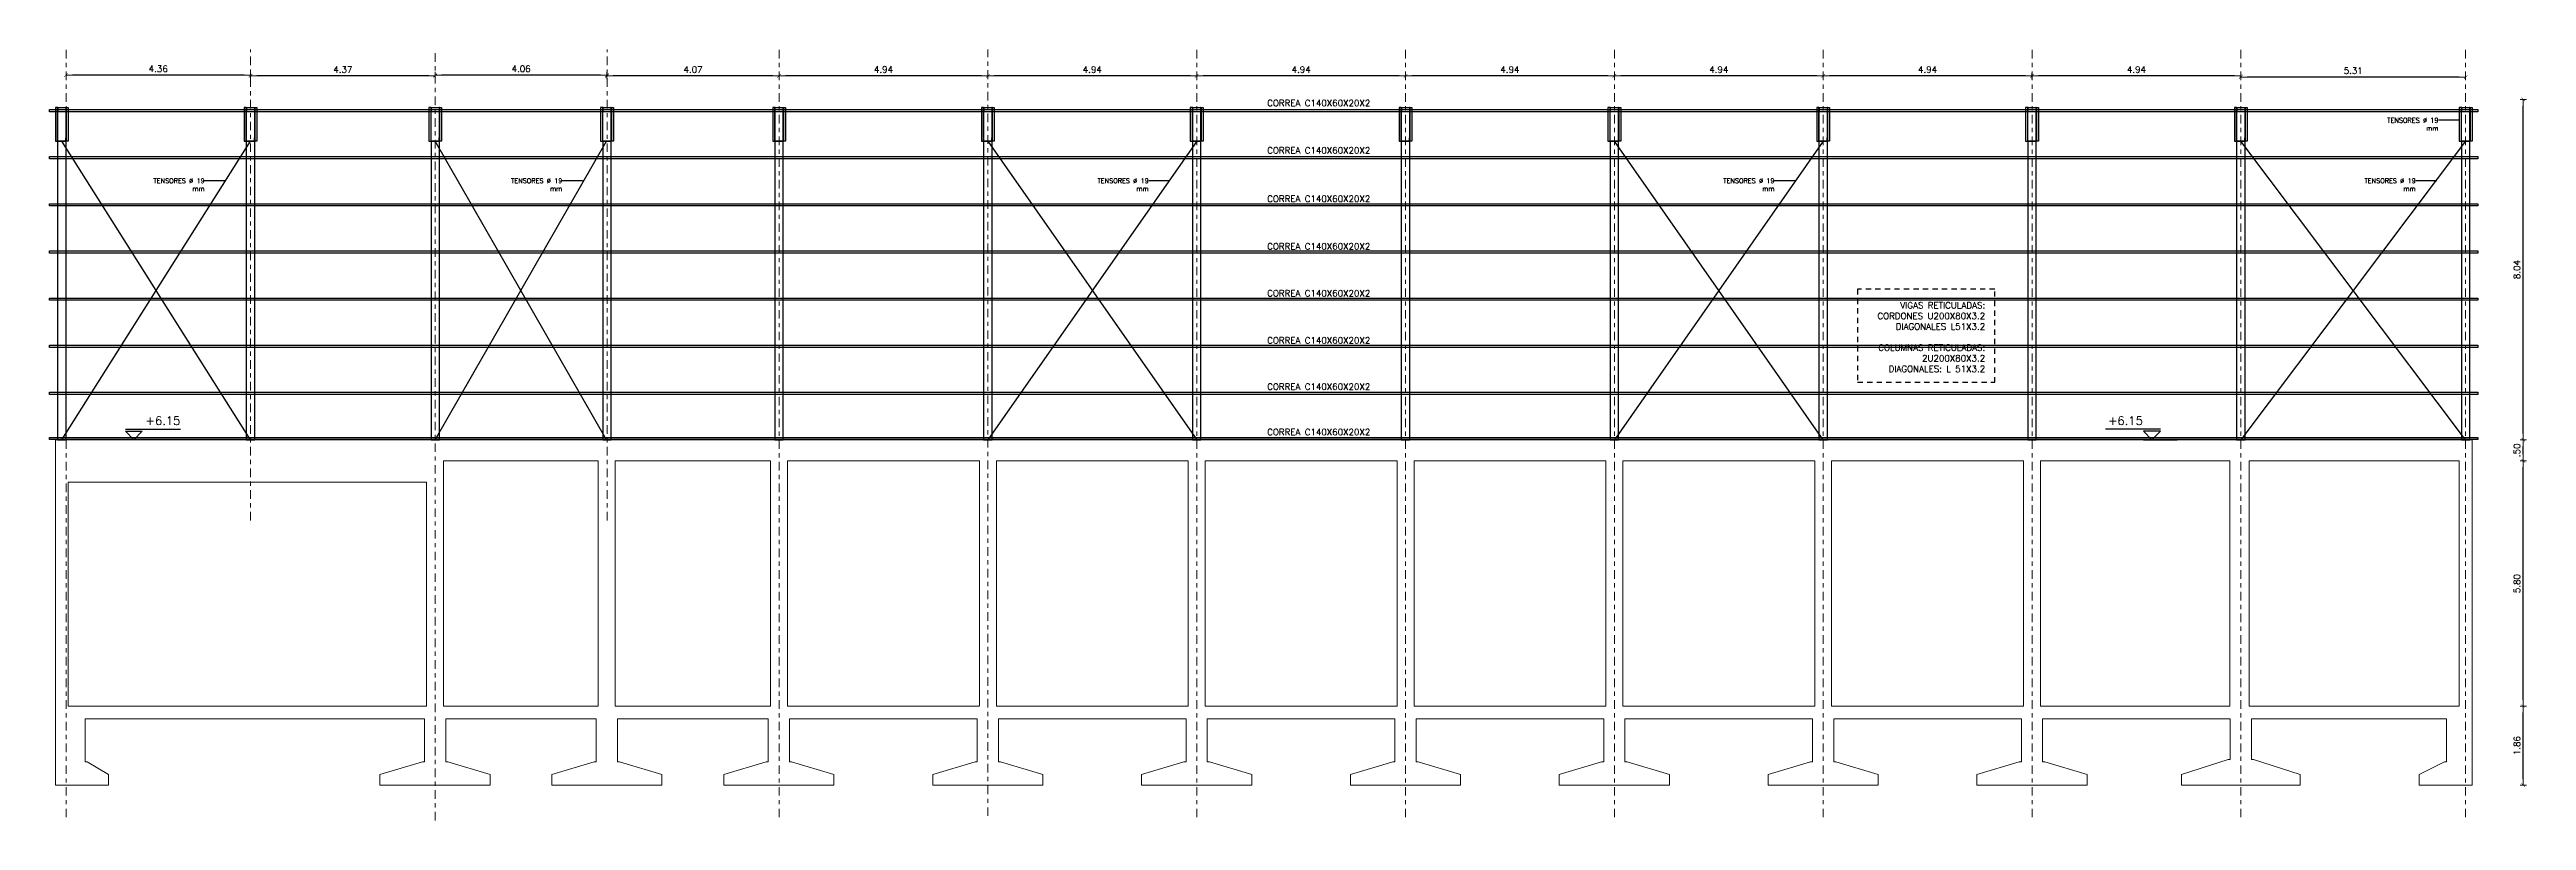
# Model space of a CAD drawing. Header units: metres. Extents: x 177 to 477, y -228 to -48.
# Drawn here: x 340.8 to 399.3, y -152.8 to -134.6 of the extents above; entities that cross this region are included whole.
import ezdxf
from ezdxf import colors
from ezdxf.entities.mleader import LeaderData, LeaderLine
from ezdxf.enums import TextEntityAlignment as Align
from ezdxf.math import Vec2, Vec3

# ---------------------------------------------------------------- set-up
doc = ezdxf.new("R2010")
doc.units = ezdxf.units.M
doc.linetypes.add('CYPE_RAYAPUNTO', pattern=[0.4125, 0.2025, -0.105, 0, -0.105])
doc.linetypes.add('HIDDEN', pattern=[0.375, 0.25, -0.125])
for name, color, linetype in [('CHAPA', 6, 'Continuous'), ('ES-Perfil 01', 3, 'Continuous'), ('EST-VISTA 2', 3, 'Continuous'), ('EST-VISTA 3', 1, 'Continuous'), ('LEYENDAS', 160, 'Continuous')]:
    doc.layers.add(name, color=color, linetype=linetype)
for name, color, linetype, lineweight in [('COTAS', 160, 'Continuous', 0), ('EST_EJES', 160, 'Continuous', 0), ('OT_SECCION_EDIFICIO', 5, 'Continuous', 9), ('PERFILES', 3, 'Continuous', 0)]:
    doc.layers.add(name, color=color, linetype=linetype, lineweight=lineweight)
doc.styles.get("Standard").update_dxf_attribs({"font": 'romans.shx'})
doc.styles.add('TX-100', font='romans.shx', dxfattribs={"height": 0.16})
doc.dimstyles.new('COTA_1-75', dxfattribs={"dimscale": 0.75, "dimtxt": 0.2, "dimasz": 0.2, "dimexe": 0, "dimexo": 0.7, "dimgap": 0.1, "dimtad": 1, "dimzin": 4, "dimdsep": 46, "dimtxsty": 'Standard', "dimblk1": 'COTA_N', "dimblk2": 'COTA_N', "dimsah": 1, "dimcen": 2, "dimse1": 1, "dimse2": 1, "dimclrd": 256, "dimclre": 256, "dimclrt": 256, "dimadec": 0, "dimazin": 0, "dimtfac": 1, "dimtix": 1, "dimtmove": 2, "dimatfit": 3, "dimldrblk": 'COTA_N', "dimfxl": 0, "dimtolj": 1, "dimtzin": 0, "dimarcsym": 0})

msp = doc.modelspace()

# ---------------------------------------------------------------- texts
at = {"layer": 'LEYENDAS', "linetype": 'ByBlock', "ltscale": 0.5}
for p in [(370.7594061, -135.8486738), (370.7594061, -136.9691261), (370.7594061, -138.1129278), (370.7594061, -139.2364922), (370.7594061, -140.3455128), (370.7594061, -141.460815), (370.7594061, -142.5538002), (370.7594061, -143.6277949)]:
    msp.add_text('CORREA C140X60X20X2', height=0.15, dxfattribs=at).set_placement(p, align=Align.MIDDLE_CENTER)
at = {"layer": 'LEYENDAS', "linetype": 'ByBlock', "ltscale": 0.5, "insert": (386.5083468, -140.5571132), "char_height": 0.15, "attachment_point": 3}
msp.add_mtext_dynamic_manual_height_columns('VIGAS RETICULADAS:\\PCORDONES U200X80X3.2\\PDIAGONALES L51X3.2\\P\\PCOLUMNAS RETICULADAS: \\P2U200X80X3.2\\PDIAGONALES: L 51X3.2 ', width=16.171246791, gutter_width=12.5, heights=[0], dxfattribs=at)

# ---------------------------------------------------------------- blocks, each defined once
blk = doc.blocks.new('206.4x70x3.2')
at = {"layer": 'ES-Perfil 01'}
for p, q in [((0, -0.0968), (0, 0.0904)), ((0.0032, -0.0968), (0.0032, 0.0904)), ((0.0064, 0.0968), (0.08, 0.0968)), ((0.0064, 0.0936), (0.08, 0.0936)), ((0.08, 0.0968), (0.08, 0.0936)), ((0.0064, -0.1), (0.08, -0.1)), ((0.0064, -0.1032), (0.08, -0.1032)), ((0.08, -0.1), (0.08, -0.1032))]:
    blk.add_line(p, q, dxfattribs=at)
for centre, radius, start, end in [((0.0064, 0.0904), 0.0064, 90, 180), ((0.0064, 0.0904), 0.0032, 90, 180), ((0.0064, -0.0968), 0.0064, 180, 270), ((0.0064, -0.0968), 0.0032, 180, 270)]:
    blk.add_arc(centre, radius, start, end, dxfattribs=at)
blk = doc.blocks.new('VVIGA')
at = {"layer": 'EST-VISTA 2', "color": 2}
for points in [[(-0.1032, 0.7968), (-0.1032, 0.0032), (-0.1, 0.0032), (-0.1, 0.7968)], [(0.1032, 0.7968), (0.1032, 0.0032), (0.1, 0.0032), (0.1, 0.7968)]]:
    blk.add_lwpolyline(points, close=True, dxfattribs=at)
at = {"layer": 'EST-VISTA 3'}
for points in [[(-0.1, 0.0032), (-0.1, 0.7968), (-0.1508, 0.7968), (-0.1508, 0.0032)], [(0.1, 0.0032), (0.1, 0.7968), (0.1508, 0.7968), (0.1508, 0.0032)]]:
    blk.add_lwpolyline(points, close=True, dxfattribs=at)
at = {"layer": 'PERFILES', "xscale": -1, "rotation": 90}
blk.add_blockref('206.4x70x3.2', (-0.0032, 0.7968), dxfattribs=at)
at = {"layer": 'PERFILES', "rotation": 90.00000000000001}
blk.add_blockref('206.4x70x3.2', (-0.0032, -0.0032), dxfattribs=at)
blk = doc.blocks.new('COTA_N')
for p, q in [((-1, 0), (0, 0)), ((0, 0.5), (0, -0.5))]:
    blk.add_line(p, q)
at = {"const_width": 0.065}
blk.add_lwpolyline([(0.14, 0.14), (0.28, 0.28), (0, 0), (-0.14, -0.14), (-0.28, -0.28)], dxfattribs=at)
blk = doc.blocks.new('*D713')
at = {"layer": 'COTAS', "lineweight": -2, "transparency": 16777216}
blk.add_line((397.713, -135.235), (392.7, -135.235), dxfattribs=at)
at = {"layer": 'Defpoints', "color": 0, "transparency": 16777216}
for p in [(392.55, -135.235), (392.55, -135.235), (397.863, -135.235)]:
    blk.add_point(p, dxfattribs=at)
at = {"layer": 'COTAS', "lineweight": -2, "transparency": 16777216, "xscale": 0.15, "yscale": 0.15, "zscale": 0.15, "rotation": 180}
blk.add_blockref('COTA_N', (392.55, -135.235), dxfattribs=at)
at = {"layer": 'COTAS', "lineweight": -2, "transparency": 16777216, "xscale": 0.15, "yscale": 0.15, "zscale": 0.15}
blk.add_blockref('COTA_N', (397.863, -135.235), dxfattribs=at)
at = {"layer": 'COTAS', "transparency": 16777216, "insert": (395.207, -135.085), "char_height": 0.15, "attachment_point": 5}
blk.add_mtext('\\A1;5.31', dxfattribs=at)
blk = doc.blocks.new('*D718')
at = {"layer": 'COTAS', "lineweight": -2, "transparency": 16777216}
blk.add_line((392.4, -135.207), (387.765, -135.207), dxfattribs=at)
at = {"layer": 'Defpoints', "color": 0, "transparency": 16777216}
for p in [(387.615, -135.207), (387.615, -135.207), (392.55, -135.207)]:
    blk.add_point(p, dxfattribs=at)
at = {"layer": 'COTAS', "lineweight": -2, "transparency": 16777216, "xscale": 0.15, "yscale": 0.15, "zscale": 0.15, "rotation": 180}
blk.add_blockref('COTA_N', (387.615, -135.207), dxfattribs=at)
at = {"layer": 'COTAS', "lineweight": -2, "transparency": 16777216, "xscale": 0.15, "yscale": 0.15, "zscale": 0.15}
blk.add_blockref('COTA_N', (392.55, -135.207), dxfattribs=at)
at = {"layer": 'COTAS', "transparency": 16777216, "insert": (390.083, -135.057), "char_height": 0.15, "attachment_point": 5}
blk.add_mtext('\\A1;4.94', dxfattribs=at)
blk = doc.blocks.new('*D719')
at = {"layer": 'COTAS', "lineweight": -2, "transparency": 16777216}
blk.add_line((387.465, -135.207), (382.83, -135.207), dxfattribs=at)
at = {"layer": 'Defpoints', "color": 0, "transparency": 16777216}
for p in [(382.68, -135.207), (382.68, -135.207), (387.615, -135.207)]:
    blk.add_point(p, dxfattribs=at)
at = {"layer": 'COTAS', "lineweight": -2, "transparency": 16777216, "xscale": 0.15, "yscale": 0.15, "zscale": 0.15, "rotation": 180}
blk.add_blockref('COTA_N', (382.68, -135.207), dxfattribs=at)
at = {"layer": 'COTAS', "lineweight": -2, "transparency": 16777216, "xscale": 0.15, "yscale": 0.15, "zscale": 0.15}
blk.add_blockref('COTA_N', (387.615, -135.207), dxfattribs=at)
at = {"layer": 'COTAS', "transparency": 16777216, "insert": (385.148, -135.057), "char_height": 0.15, "attachment_point": 5}
blk.add_mtext('\\A1;4.94', dxfattribs=at)
blk = doc.blocks.new('*D720')
at = {"layer": 'COTAS', "lineweight": -2, "transparency": 16777216}
blk.add_line((382.53, -135.207), (377.895, -135.207), dxfattribs=at)
at = {"layer": 'Defpoints', "color": 0, "transparency": 16777216}
for p in [(377.745, -135.207), (377.745, -135.207), (382.68, -135.207)]:
    blk.add_point(p, dxfattribs=at)
at = {"layer": 'COTAS', "lineweight": -2, "transparency": 16777216, "xscale": 0.15, "yscale": 0.15, "zscale": 0.15, "rotation": 180}
blk.add_blockref('COTA_N', (377.745, -135.207), dxfattribs=at)
at = {"layer": 'COTAS', "lineweight": -2, "transparency": 16777216, "xscale": 0.15, "yscale": 0.15, "zscale": 0.15}
blk.add_blockref('COTA_N', (382.68, -135.207), dxfattribs=at)
at = {"layer": 'COTAS', "transparency": 16777216, "insert": (380.213, -135.057), "char_height": 0.15, "attachment_point": 5}
blk.add_mtext('\\A1;4.94', dxfattribs=at)
blk = doc.blocks.new('*D721')
at = {"layer": 'COTAS', "lineweight": -2, "transparency": 16777216}
blk.add_line((377.595, -135.207), (372.96, -135.207), dxfattribs=at)
at = {"layer": 'Defpoints', "color": 0, "transparency": 16777216}
for p in [(372.81, -135.207), (372.81, -135.207), (377.745, -135.207)]:
    blk.add_point(p, dxfattribs=at)
at = {"layer": 'COTAS', "lineweight": -2, "transparency": 16777216, "xscale": 0.15, "yscale": 0.15, "zscale": 0.15, "rotation": 180}
blk.add_blockref('COTA_N', (372.81, -135.207), dxfattribs=at)
at = {"layer": 'COTAS', "lineweight": -2, "transparency": 16777216, "xscale": 0.15, "yscale": 0.15, "zscale": 0.15}
blk.add_blockref('COTA_N', (377.745, -135.207), dxfattribs=at)
at = {"layer": 'COTAS', "transparency": 16777216, "insert": (375.278, -135.057), "char_height": 0.15, "attachment_point": 5}
blk.add_mtext('\\A1;4.94', dxfattribs=at)
blk = doc.blocks.new('*D722')
at = {"layer": 'COTAS', "lineweight": -2, "transparency": 16777216}
blk.add_line((372.66, -135.207), (368.025, -135.207), dxfattribs=at)
at = {"layer": 'Defpoints', "color": 0, "transparency": 16777216}
for p in [(367.875, -135.207), (367.875, -135.207), (372.81, -135.207)]:
    blk.add_point(p, dxfattribs=at)
at = {"layer": 'COTAS', "lineweight": -2, "transparency": 16777216, "xscale": 0.15, "yscale": 0.15, "zscale": 0.15, "rotation": 180}
blk.add_blockref('COTA_N', (367.875, -135.207), dxfattribs=at)
at = {"layer": 'COTAS', "lineweight": -2, "transparency": 16777216, "xscale": 0.15, "yscale": 0.15, "zscale": 0.15}
blk.add_blockref('COTA_N', (372.81, -135.207), dxfattribs=at)
at = {"layer": 'COTAS', "transparency": 16777216, "insert": (370.343, -135.057), "char_height": 0.15, "attachment_point": 5}
blk.add_mtext('\\A1;4.94', dxfattribs=at)
blk = doc.blocks.new('*D723')
at = {"layer": 'COTAS', "lineweight": -2, "transparency": 16777216}
blk.add_line((367.725, -135.207), (363.09, -135.207), dxfattribs=at)
at = {"layer": 'Defpoints', "color": 0, "transparency": 16777216}
for p in [(362.94, -135.206), (362.94, -135.207), (367.875, -135.207)]:
    blk.add_point(p, dxfattribs=at)
at = {"layer": 'COTAS', "lineweight": -2, "transparency": 16777216, "xscale": 0.15, "yscale": 0.15, "zscale": 0.15, "rotation": 180}
blk.add_blockref('COTA_N', (362.94, -135.207), dxfattribs=at)
at = {"layer": 'COTAS', "lineweight": -2, "transparency": 16777216, "xscale": 0.15, "yscale": 0.15, "zscale": 0.15}
blk.add_blockref('COTA_N', (367.875, -135.207), dxfattribs=at)
at = {"layer": 'COTAS', "transparency": 16777216, "insert": (365.408, -135.057), "char_height": 0.15, "attachment_point": 5}
blk.add_mtext('\\A1;4.94', dxfattribs=at)
blk = doc.blocks.new('*D724')
at = {"layer": 'COTAS', "lineweight": -2, "transparency": 16777216}
blk.add_line((362.79, -135.206), (358.155, -135.206), dxfattribs=at)
at = {"layer": 'Defpoints', "color": 0, "transparency": 16777216}
for p in [(358.005, -135.206), (358.005, -135.207), (362.94, -135.206)]:
    blk.add_point(p, dxfattribs=at)
at = {"layer": 'COTAS', "lineweight": -2, "transparency": 16777216, "xscale": 0.15, "yscale": 0.15, "zscale": 0.15, "rotation": 180}
blk.add_blockref('COTA_N', (358.005, -135.206), dxfattribs=at)
at = {"layer": 'COTAS', "lineweight": -2, "transparency": 16777216, "xscale": 0.15, "yscale": 0.15, "zscale": 0.15}
blk.add_blockref('COTA_N', (362.94, -135.206), dxfattribs=at)
at = {"layer": 'COTAS', "transparency": 16777216, "insert": (360.473, -135.056), "char_height": 0.15, "attachment_point": 5}
blk.add_mtext('\\A1;4.94', dxfattribs=at)
blk = doc.blocks.new('*D725')
at = {"layer": 'COTAS', "lineweight": -2, "transparency": 16777216}
blk.add_line((357.855, -135.207), (354.089, -135.207), dxfattribs=at)
at = {"layer": 'Defpoints', "color": 0, "transparency": 16777216}
for p in [(353.939, -135.19), (353.939, -135.207), (358.005, -135.207)]:
    blk.add_point(p, dxfattribs=at)
at = {"layer": 'COTAS', "lineweight": -2, "transparency": 16777216, "xscale": 0.15, "yscale": 0.15, "zscale": 0.15, "rotation": 180}
blk.add_blockref('COTA_N', (353.939, -135.207), dxfattribs=at)
at = {"layer": 'COTAS', "lineweight": -2, "transparency": 16777216, "xscale": 0.15, "yscale": 0.15, "zscale": 0.15}
blk.add_blockref('COTA_N', (358.005, -135.207), dxfattribs=at)
at = {"layer": 'COTAS', "transparency": 16777216, "insert": (355.972, -135.057), "char_height": 0.15, "attachment_point": 5}
blk.add_mtext('\\A1;4.07', dxfattribs=at)
blk = doc.blocks.new('*D726')
at = {"layer": 'COTAS', "lineweight": -2, "transparency": 16777216}
blk.add_line((353.789, -135.19), (350.03, -135.19), dxfattribs=at)
at = {"layer": 'Defpoints', "color": 0, "transparency": 16777216}
for p in [(349.88, -135.19), (349.88, -135.207), (353.939, -135.19)]:
    blk.add_point(p, dxfattribs=at)
at = {"layer": 'COTAS', "lineweight": -2, "transparency": 16777216, "xscale": 0.15, "yscale": 0.15, "zscale": 0.15, "rotation": 180}
blk.add_blockref('COTA_N', (349.88, -135.19), dxfattribs=at)
at = {"layer": 'COTAS', "lineweight": -2, "transparency": 16777216, "xscale": 0.15, "yscale": 0.15, "zscale": 0.15}
blk.add_blockref('COTA_N', (353.939, -135.19), dxfattribs=at)
at = {"layer": 'COTAS', "transparency": 16777216, "insert": (351.91, -135.04), "char_height": 0.15, "attachment_point": 5}
blk.add_mtext('\\A1;4.06', dxfattribs=at)
blk = doc.blocks.new('*D727')
at = {"layer": 'COTAS', "lineweight": -2, "transparency": 16777216}
blk.add_line((349.73, -135.207), (345.665, -135.207), dxfattribs=at)
at = {"layer": 'Defpoints', "color": 0, "transparency": 16777216}
for p in [(345.515, -135.19), (345.515, -135.207), (349.88, -135.207)]:
    blk.add_point(p, dxfattribs=at)
at = {"layer": 'COTAS', "lineweight": -2, "transparency": 16777216, "xscale": 0.15, "yscale": 0.15, "zscale": 0.15, "rotation": 180}
blk.add_blockref('COTA_N', (345.515, -135.207), dxfattribs=at)
at = {"layer": 'COTAS', "lineweight": -2, "transparency": 16777216, "xscale": 0.15, "yscale": 0.15, "zscale": 0.15}
blk.add_blockref('COTA_N', (349.88, -135.207), dxfattribs=at)
at = {"layer": 'COTAS', "transparency": 16777216, "insert": (347.698, -135.057), "char_height": 0.15, "attachment_point": 5}
blk.add_mtext('\\A1;4.37', dxfattribs=at)
blk = doc.blocks.new('*D728')
at = {"layer": 'COTAS', "lineweight": -2, "transparency": 16777216}
blk.add_line((345.365, -135.19), (341.305, -135.19), dxfattribs=at)
at = {"layer": 'Defpoints', "color": 0, "transparency": 16777216}
for p in [(341.155, -135.19), (341.155, -135.207), (345.515, -135.19)]:
    blk.add_point(p, dxfattribs=at)
at = {"layer": 'COTAS', "lineweight": -2, "transparency": 16777216, "xscale": 0.15, "yscale": 0.15, "zscale": 0.15, "rotation": 180}
blk.add_blockref('COTA_N', (341.155, -135.19), dxfattribs=at)
at = {"layer": 'COTAS', "lineweight": -2, "transparency": 16777216, "xscale": 0.15, "yscale": 0.15, "zscale": 0.15}
blk.add_blockref('COTA_N', (345.515, -135.19), dxfattribs=at)
at = {"layer": 'COTAS', "transparency": 16777216, "insert": (343.335, -135.04), "char_height": 0.15, "attachment_point": 5}
blk.add_mtext('\\A1;4.36', dxfattribs=at)
blk = doc.blocks.new('_Dot')
at = {"color": 0, "linetype": 'ByBlock', "lineweight": -2}
blk.add_line((-0.5, 0), (-1, 0), dxfattribs=at)
at = {"color": 0, "linetype": 'ByBlock', "const_width": 0.5}
blk.add_lwpolyline([(-0.25, 0, 1), (0.25, 0, 1)], format="xyb", close=True, dxfattribs=at)
blk = doc.blocks.new('COTA NIVEL CORTE 100')
blk.add_line((0.4, 0.25), (1.7, 0.25))
for points in [[(0.8, 0), (0, 0)], [(0.4, 0.2), (0.8, 0.2), (0.6, 0), (0.4, 0.2)]]:
    blk.add_lwpolyline(points)
at = {"style": 'TX-100', "width": 0.98}
blk.add_attdef('COTA', text='', height=0.2, dxfattribs=at).set_placement((1.7, 0.35), align=Align.RIGHT)
blk = doc.blocks.new('*D714')
at = {"layer": 'COTAS', "lineweight": -2, "transparency": 16777216}
blk.add_line((399.225, -151.821), (399.225, -150.259), dxfattribs=at)
at = {"layer": 'Defpoints', "color": 0, "transparency": 16777216}
for p in [(397.713, -150.109), (399.225, -150.109), (398.014, -151.971)]:
    blk.add_point(p, dxfattribs=at)
at = {"layer": 'COTAS', "lineweight": -2, "transparency": 16777216, "xscale": 0.15, "yscale": 0.15, "zscale": 0.15}
for p, rotation in [((399.225, -150.109), 90), ((399.225, -151.971), 270)]:
    blk.add_blockref('COTA_N', p, dxfattribs=dict(at, rotation=rotation))
at = {"layer": 'COTAS', "transparency": 16777216, "insert": (399.075, -151.04), "char_height": 0.15, "attachment_point": 5, "rotation": 90}
blk.add_mtext('\\A1;1.86', dxfattribs=at)
blk = doc.blocks.new('*D715')
at = {"layer": 'COTAS', "lineweight": -2, "transparency": 16777216}
blk.add_line((399.225, -149.959), (399.225, -144.458), dxfattribs=at)
at = {"layer": 'Defpoints', "color": 0, "transparency": 16777216}
for p in [(397.713, -144.308), (399.225, -144.308), (397.713, -150.109)]:
    blk.add_point(p, dxfattribs=at)
at = {"layer": 'COTAS', "lineweight": -2, "transparency": 16777216, "xscale": 0.15, "yscale": 0.15, "zscale": 0.15}
for p, rotation in [((399.225, -144.308), 90), ((399.225, -150.109), 270)]:
    blk.add_blockref('COTA_N', p, dxfattribs=dict(at, rotation=rotation))
at = {"layer": 'COTAS', "transparency": 16777216, "insert": (399.075, -147.209), "char_height": 0.15, "attachment_point": 5, "rotation": 90}
blk.add_mtext('\\A1;5.80', dxfattribs=at)
blk = doc.blocks.new('*D716')
at = {"layer": 'COTAS', "lineweight": -2, "transparency": 16777216}
blk.add_line((399.225, -144.158), (399.225, -143.958), dxfattribs=at)
at = {"layer": 'Defpoints', "color": 0, "transparency": 16777216}
for p in [(397.713, -143.808), (399.225, -143.808), (397.713, -144.308)]:
    blk.add_point(p, dxfattribs=at)
at = {"layer": 'COTAS', "lineweight": -2, "transparency": 16777216, "xscale": 0.15, "yscale": 0.15, "zscale": 0.15}
for p, rotation in [((399.225, -143.808), 90), ((399.225, -144.308), 270)]:
    blk.add_blockref('COTA_N', p, dxfattribs=dict(at, rotation=rotation))
at = {"layer": 'COTAS', "transparency": 16777216, "insert": (399.075, -144.058), "char_height": 0.15, "attachment_point": 5, "rotation": 90}
blk.add_mtext('\\A1;.50', dxfattribs=at)
blk = doc.blocks.new('*D717')
at = {"layer": 'COTAS', "lineweight": -2, "transparency": 16777216}
blk.add_line((399.225, -143.658), (399.225, -135.914), dxfattribs=at)
at = {"layer": 'Defpoints', "color": 0, "transparency": 16777216}
for p in [(397.763, -135.764), (399.225, -135.764), (397.763, -143.808)]:
    blk.add_point(p, dxfattribs=at)
at = {"layer": 'COTAS', "lineweight": -2, "transparency": 16777216, "xscale": 0.15, "yscale": 0.15, "zscale": 0.15}
for p, rotation in [((399.225, -135.764), 90), ((399.225, -143.808), 270)]:
    blk.add_blockref('COTA_N', p, dxfattribs=dict(at, rotation=rotation))
at = {"layer": 'COTAS', "transparency": 16777216, "insert": (399.075, -139.786), "char_height": 0.15, "attachment_point": 5, "rotation": 90}
blk.add_mtext('\\A1;8.04', dxfattribs=at)

# ---------------------------------------------------------------- dimensions: what is measured, and where the dimension line sits
at = {"layer": 'COTAS'}
for base, p1, p2, angle, picture, middle in [((341.1552947, -135.1898953), (345.5148017, -135.1898953), (341.1552947, -135.2065128), 180, '*D728', (343.3350482, -135.0398953)), ((345.5148017, -135.2066258), (349.8802947, -135.2066258), (345.5148017, -135.1898953), 180, '*D727', (347.6975482, -135.0566258)), ((349.8802947, -135.1898953), (353.9394802, -135.1898953), (349.8802947, -135.2066258), 180, '*D726', (351.9098875, -135.0398953)), ((353.9394802, -135.2065128), (358.0053642, -135.2065128), (353.9394802, -135.1898953), 180, '*D725', (355.9724222, -135.0565128)), ((358.0053641608, -135.2064648841), (362.9403641608, -135.2064648841), (358.0053641608, -135.2065127516), 180, '*D724', (360.4728641608, -135.0564648841)), ((362.9403641608, -135.2065127516), (367.8753641608, -135.2065127516), (362.9403641608, -135.2064648841), 180, '*D723', (365.4078641608, -135.0565127516)), ((367.8753641608, -135.2065127516), (372.8103641608, -135.2065127516), (367.8753641608, -135.2065127516), 180, '*D722', (370.3428641608, -135.0565127516)), ((372.8103641608, -135.2065127516), (377.7453641608, -135.2065127516), (372.8103641608, -135.2065127516), 180, '*D721', (375.2778641608, -135.0565127516)), ((377.7453641608, -135.2065127516), (382.6803641608, -135.2065127516), (377.7453641608, -135.2065127516), 180, '*D720', (380.2128641608, -135.0565127516)), ((382.6803641608, -135.2065127516), (387.6153641608, -135.2065127516), (382.6803641608, -135.2065127516), 180, '*D719', (385.1478641608, -135.0565127516)), ((387.6153641608, -135.2065127516), (392.5503641608, -135.2065127516), (387.6153641608, -135.2065127516), 180, '*D718', (390.0828641608, -135.0565127516)), ((392.5503642, -135.2348379), (397.863314, -135.2348379), (392.5503642, -135.2348379), 180, '*D713', (395.2068391, -135.0848379)), ((399.2251999, -135.7635179), (397.763314, -143.8075639), (397.763314, -135.7635179), 90, '*D717', (399.0751999, -139.7855409)), ((399.2251999, -143.8075639), (397.7130821, -144.3083371), (397.7130821, -143.8075639), 90, '*D716', (399.0751999, -144.0579505)), ((399.2251999, -144.3083371), (397.7130821, -150.1093876), (397.7130821, -144.3083371), 90, '*D715', (399.0751999, -147.2088623)), ((399.2251999, -150.1093876), (398.013546, -151.9706911), (397.7130821, -150.1093876), 90, '*D714', (399.0751999, -151.0400393))]:
    dim = msp.add_linear_dim(base=base, p1=p1, p2=p2, angle=angle, dimstyle='COTA_1-75', dxfattribs=at)
    dim.commit()
    dim.dimension.update_dxf_attribs({"geometry": picture, "text_midpoint": middle})

# ---------------------------------------------------------------- linework, layer by layer
at = {"layer": 'CHAPA'}
for points in [[(398.153314, -136.0537512), (340.7655267, -136.0537512), (340.7655267, -136.0012512), (398.153314, -136.0012512)], [(398.153314, -137.1680512), (340.7655267, -137.1680512), (340.7655267, -137.1155512), (398.153314, -137.1155512)], [(398.153314, -138.2823512), (340.7655267, -138.2823512), (340.7655267, -138.2298512), (398.153314, -138.2298512)], [(398.153314, -139.3966512), (340.7655267, -139.3966512), (340.7655267, -139.3441512), (398.153314, -139.3441512)], [(398.153314, -140.5109512), (340.7655267, -140.5109512), (340.7655267, -140.4584512), (398.153314, -140.4584512)], [(398.153314, -141.6252512), (340.7655267, -141.6252512), (340.7655267, -141.5727512), (398.153314, -141.5727512)], [(398.153314, -142.7388665), (340.7655267, -142.7388665), (340.7655267, -142.6863665), (398.153314, -142.6863665)], [(398.153314, -143.805782), (340.7655267, -143.805782), (340.7655267, -143.753282), (398.153314, -143.753282)]]:
    msp.add_lwpolyline(points, close=True, dxfattribs=at)
at = {"layer": 'EST-VISTA 3', "color": 2}
for p, q in [((341.0555267, -143.8075639), (345.5148017, -136.7535179)), ((345.5148017, -143.8075639), (341.0555267, -136.7535179)), ((353.9300422, -143.8075639), (349.8802947, -136.7535179)), ((349.8802947, -143.8075639), (353.9300422, -136.7535179)), ((367.8753642, -136.7535179), (362.9403642, -143.8075639)), ((362.9403642, -136.7535179), (367.8753642, -143.8075639)), ((382.6803642, -136.7535179), (377.7453642, -143.8075639)), ((382.6803642, -143.8075639), (377.7453642, -136.7535179)), ((397.863314, -136.7535179), (392.5503642, -143.8075639)), ((397.863314, -143.8075639), (392.5503642, -136.7535179))]:
    msp.add_line(p, q, dxfattribs=at)
at = {"layer": 'EST-VISTA 3'}
for points in [[(341.1555267, -136.7535179), (340.9555267, -136.7535179), (340.9555267, -143.8075639), (341.1555267, -143.8075639)], [(345.6148017, -136.7535179), (345.4148017, -136.7535179), (345.4148017, -143.8075639), (345.6148017, -143.8075639)], [(349.9802947, -136.7535179), (349.7802947, -136.7535179), (349.7802947, -143.8075639), (349.9802947, -143.8075639)], [(354.0394802, -136.7535179), (353.8394802, -136.7535179), (353.8394802, -143.8075639), (354.0394802, -143.8075639)], [(358.1053642, -136.7535179), (357.9053642, -136.7535179), (357.9053642, -143.8075639), (358.1053642, -143.8075639)], [(363.0403642, -136.7535179), (362.8403642, -136.7535179), (362.8403642, -143.8075639), (363.0403642, -143.8075639)], [(367.9753642, -136.7535179), (367.7753642, -136.7535179), (367.7753642, -143.8075639), (367.9753642, -143.8075639)], [(372.9103642, -136.7535179), (372.7103642, -136.7535179), (372.7103642, -143.8075639), (372.9103642, -143.8075639)], [(377.8453642, -136.7535179), (377.6453642, -136.7535179), (377.6453642, -143.8075639), (377.8453642, -143.8075639)], [(382.7803642, -136.7535179), (382.5803642, -136.7535179), (382.5803642, -143.8075639), (382.7803642, -143.8075639)], [(387.7153642, -136.7535179), (387.5153642, -136.7535179), (387.5153642, -143.8075639), (387.7153642, -143.8075639)], [(392.6503642, -136.7535179), (392.4503642, -136.7535179), (392.4503642, -143.8075639), (392.6503642, -143.8075639)], [(397.963314, -136.7535179), (397.763314, -136.7535179), (397.763314, -143.8075639), (397.963314, -143.8075639)]]:
    msp.add_lwpolyline(points, close=True, dxfattribs=at)
at = {"layer": 'EST_EJES', "linetype": 'CYPE_RAYAPUNTO'}
for p, q in [((341.1552947, -152.7327919), (341.1552947, -134.5838546)), ((345.5148017, -145.7169769), (345.5148017, -134.5838546)), ((349.8802947, -152.8087941), (349.8802947, -134.5838546)), ((353.9394802, -145.7169769), (353.9394802, -134.5838546)), ((358.0053642, -152.7327919), (358.0053642, -134.5838546)), ((362.9403642, -152.7007803), (362.9403642, -134.5838546)), ((367.8753642, -152.7327919), (367.8753642, -134.5838546)), ((372.8103642, -152.7327919), (372.8103642, -134.5838546)), ((377.7453642, -152.7327919), (377.7453642, -134.5838546)), ((382.6803642, -152.7327919), (382.6803642, -134.5838546)), ((387.6153642, -152.7327919), (387.6153642, -134.5838546)), ((392.5503642, -152.7327919), (392.5503642, -134.5838546)), ((397.863314, -152.7327919), (397.863314, -134.5838546))]:
    msp.add_line(p, q, dxfattribs=at)
at = {"layer": 'LEYENDAS', "linetype": 'HIDDEN', "ltscale": 0.5}
msp.add_lwpolyline([(386.7370512, -140.2495877), (383.4950687, -140.2495877), (383.4950687, -142.4511362), (386.7370512, -142.4511362)], close=True, dxfattribs=at)
at = {"layer": 'OT_SECCION_EDIFICIO'}
msp.add_line((398.013546, -150.1093876), (398.013546, -150.1093876), dxfattribs=at)
at = {"layer": 'OT_SECCION_EDIFICIO', "color": 1}
for points in [[(362.6864243, -150.4098515), (358.2521975, -150.4098515), (358.2521975, -151.4198406), (358.3022748, -151.4198406), (359.3038212, -151.7203045), (359.3038212, -151.9706911), (356.6998006, -151.9706911), (356.6998006, -151.7203045), (357.701347, -151.4198406), (357.7514243, -151.4198406), (357.7514243, -150.4098515), (354.1846302, -150.4098515), (354.1846302, -151.4198406), (354.2347075, -151.4198406), (355.2362539, -151.7203045), (355.2362539, -151.9706911), (352.6322333, -151.9706911), (352.6322333, -151.7203045), (353.6337797, -151.4198406), (353.683857, -151.4198406), (353.683857, -150.4098515), (350.1270972, -150.4098515), (350.1270972, -151.4198406), (350.1771745, -151.4198406), (351.1787209, -151.7203045), (351.1787209, -151.9706911), (348.5747003, -151.9706911), (348.5747003, -151.7203045), (349.5762467, -151.4198406), (349.626324, -151.4198406), (349.626324, -150.4098515), (341.6063772, -150.4098515), (341.6063772, -151.4198406), (341.6564545, -151.4198406), (342.1572277, -151.7203045), (342.1572277, -151.9706911), (340.9052947, -151.9706911), (340.9052947, -143.8075639), (398.013546, -143.8075639), (398.013546, -151.9706911), (396.761613, -151.9706911), (396.761613, -151.7203045), (397.3625408, -151.4198406), (397.4126182, -151.4198406), (397.4126182, -150.4098515), (392.8007508, -150.4098515), (392.8007508, -151.3697633), (392.8508281, -151.3697633), (393.9525291, -151.7203045), (393.9525291, -151.9706911), (391.1481992, -151.9706911), (391.1481992, -151.7203045), (392.2499002, -151.3697633), (392.2999776, -151.3697633), (392.2999776, -150.4098515), (387.8657508, -150.4098515), (387.8657508, -151.4198406), (387.9158281, -151.4198406), (388.9173745, -151.7203045), (388.9173745, -151.9706911), (386.3133539, -151.9706911), (386.3133539, -151.7203045), (387.3149002, -151.4198406), (387.3649776, -151.4198406), (387.3649776, -150.4098515), (382.9307508, -150.4098515), (382.9307508, -151.4198406), (382.9808281, -151.4198406), (383.9823745, -151.7203045), (383.9823745, -151.9706911), (381.3783539, -151.9706911), (381.3783539, -151.7203045), (382.3799002, -151.4198406), (382.4299776, -151.4198406), (382.4299776, -150.4098515), (377.9957508, -150.4098515), (377.9957508, -151.4198406), (378.0458281, -151.4198406), (379.0473745, -151.7203045), (379.0473745, -151.9706911), (376.4433539, -151.9706911), (376.4433539, -151.7203045), (377.4449002, -151.4198406), (377.4949776, -151.4198406), (377.4949776, -150.4098515), (373.0607508, -150.4098515), (373.0607508, -151.4198406), (373.1108281, -151.4198406), (374.1123745, -151.7203045), (374.1123745, -151.9706911), (371.5083539, -151.9706911), (371.5083539, -151.7203045), (372.5099002, -151.4198406), (372.5599776, -151.4198406), (372.5599776, -150.4098515), (368.1257508, -150.4098515), (368.1257508, -151.4198406), (368.1758281, -151.4198406), (369.1773745, -151.7203045), (369.1773745, -151.9706911), (366.5733539, -151.9706911), (366.5733539, -151.7203045), (367.5749002, -151.4198406), (367.6249776, -151.4198406), (367.6249776, -150.4098515), (363.1907508, -150.4098515), (363.1907508, -151.4198406), (363.2408281, -151.4198406), (364.2423745, -151.7203045), (364.2423745, -151.9706911), (361.6383539, -151.9706911), (361.6383539, -151.7203045), (362.6399002, -151.4198406), (362.6899776, -151.4198406), (362.6899776, -150.4098515)], [(362.7365016, -150.1028664), (358.2021202, -150.1093876), (358.2021202, -144.3083371), (362.7400549, -144.3083371), (362.7400549, -150.1093876)], [(367.6750549, -150.1028664), (363.1406734, -150.1093876), (363.1406734, -144.3083371), (367.6750549, -144.3083371), (367.6750549, -150.1093876)], [(368.1257508, -150.1093876), (368.0756734, -150.1093876), (372.6100549, -150.1093876), (372.6100549, -144.3083371), (368.0756734, -144.3083371), (368.0756734, -150.1093876)], [(377.9957508, -150.1093876), (377.9456734, -150.1093876), (377.9456734, -144.3083371), (382.4800549, -144.3083371), (382.4800549, -150.1093876), (377.9456734, -150.1093876)]]:
    msp.add_lwpolyline(points, dxfattribs=at)
for points in [[(353.7339343, -144.3083371), (353.7339343, -150.1093876), (350.0770199, -150.1093876), (350.0770199, -144.3083371)], [(357.8015016, -144.3083371), (357.8015016, -150.1093876), (354.1345529, -150.1093876), (354.1345529, -144.3083371)], [(373.0106734, -144.3083371), (373.0106734, -150.1093876), (377.5450549, -150.1093876), (377.5450549, -144.3083371)], [(382.8806734, -144.3083371), (387.4150549, -144.3083371), (387.4150549, -150.1093876), (382.8806734, -150.1093876)], [(387.8156734, -150.1093876), (392.2917115, -150.1093876), (392.2917115, -144.3083371), (387.8156734, -144.3083371)], [(392.7506734, -150.1093876), (397.7130821, -150.1093876), (397.7130821, -144.3083371), (392.7506734, -144.3083371)], [(341.2057586, -150.1093876), (349.6764013, -150.1093876), (349.6764013, -144.8091103), (341.2057586, -144.8091103)]]:
    msp.add_lwpolyline(points, close=True, dxfattribs=at)

# ---------------------------------------------------------------- block references
at = {"xscale": -1}
for p in [(341.0555267, -136.7503179), (345.5148017, -136.7503179), (349.8802947, -136.7503179), (353.9394802, -136.7503179), (358.0053642, -136.7503179), (362.9403642, -136.7503179), (367.8753642, -136.7503179), (372.8103642, -136.7503179), (377.7453642, -136.7503179), (382.6803642, -136.7503179), (387.6153642, -136.7503179), (392.5503642, -136.7503179), (397.863314, -136.7503179)]:
    msp.add_blockref('VVIGA', p, dxfattribs=at)
at = {"layer": 'LEYENDAS', "linetype": 'ByBlock', "ltscale": 0.5}
ref = msp.add_blockref('COTA NIVEL CORTE 100', (342.1572277, -143.8075639), dxfattribs=at)
ref.add_attrib('COTA', '+6.15', dxfattribs={"layer": '0', "height": 0.2, "style": 'TX-100'}).set_placement((343.8572277, -143.4575639), align=Align.RIGHT)
ref = msp.add_blockref('COTA NIVEL CORTE 100', (391.0487412, -143.8075639), dxfattribs=dict(at, xscale=-1))
ref.add_attrib('COTA', '+6.15', dxfattribs={"layer": '0', "height": 0.2, "style": 'TX-100'}).set_placement((390.2344555, -143.4575639), align=Align.RIGHT)

msp.set_redraw_order([(e.dxf.handle, doc.entitydb.next_handle()) for e in msp.query("TEXT MTEXT ATTDEF DIMENSION ARC_DIMENSION")])  # texts and dimensions are drawn at this point

# ---------------------------------------------------------------- leaders
at = {"layer": 'LEYENDAS'}
ml = msp.add_multileader_mtext('Standard', dxfattribs=at)
ml.set_content('TENSORES ∅ 19 mm', color=256)
ml.set_leader_properties()
ml.set_arrow_properties(name='DOT')
ml.build(insert=Vec2(0, 0))
ml.multileader.update_dxf_attribs({"text_left_attachment_type": 7, "text_right_attachment_type": 2, "dogleg_length": 0.03, "arrow_head_size": 0.03, "scale": 0.75})
ctx = ml.context
ctx.base_point, ctx.scale, ctx.char_height, ctx.arrow_head_size, ctx.landing_gap_size, ctx.plane_origin = Vec3(395.4209648, -136.3137873), 0.75, 0.1125, 0.03, 0, Vec3(391.4590903, -137.8113194)
ctx.left_attachment, ctx.right_attachment, ctx.text_align_type = 7, 2, 2
notes = []
notes.append((ctx, [(0, (1, 1, 0), (397.5578567, -136.2575373), (-1, 0), 0.3368918, [(0, [(397.713175, -136.2575373)], 0, [])])]))
ctx.mtext.insert, ctx.mtext.width, ctx.mtext.defined_height, ctx.mtext.alignment, ctx.mtext.flow_direction = Vec3(397.2209648, -136.2012873), 1.808439881, 0.8453341, 3, 5
ml = msp.add_multileader_mtext('Standard', dxfattribs=at)
ml.set_content('TENSORES ∅ 19 mm', color=256)
ml.set_leader_properties()
ml.set_arrow_properties(name='DOT')
ml.build(insert=Vec2(0, 0))
ml.multileader.update_dxf_attribs({"text_left_attachment_type": 7, "text_right_attachment_type": 2, "dogleg_length": 0.03, "arrow_head_size": 0.03, "scale": 0.75})
ctx = ml.context
ctx.base_point, ctx.scale, ctx.char_height, ctx.arrow_head_size, ctx.landing_gap_size, ctx.plane_origin = Vec3(342.6308977, -137.7425694), 0.75, 0.1125, 0.03, 0, Vec3(338.6690233, -139.2401016)
ctx.left_attachment, ctx.right_attachment, ctx.text_align_type = 7, 2, 2
notes.append((ctx, [(0, (1, 1, 0), (344.7677896, -137.6863194), (-1, 0), 0.3368918, [(0, [(344.9231079, -137.6863194)], 0, [])])]))
ctx.mtext.insert, ctx.mtext.width, ctx.mtext.defined_height, ctx.mtext.alignment, ctx.mtext.flow_direction = Vec3(344.4308977, -137.6300694), 1.808439881, 0.8453341, 3, 5
ml = msp.add_multileader_mtext('Standard', dxfattribs=at)
ml.set_content('TENSORES ∅ 19 mm', color=256)
ml.set_leader_properties()
ml.set_arrow_properties(name='DOT')
ml.build(insert=Vec2(0, 0))
ml.multileader.update_dxf_attribs({"text_left_attachment_type": 7, "text_right_attachment_type": 2, "dogleg_length": 0.03, "arrow_head_size": 0.03, "scale": 0.75})
ctx = ml.context
ctx.base_point, ctx.scale, ctx.char_height, ctx.arrow_head_size, ctx.landing_gap_size, ctx.plane_origin = Vec3(351.083003, -137.7425694), 0.75, 0.1125, 0.03, 0, Vec3(347.1211286, -139.2401016)
ctx.left_attachment, ctx.right_attachment, ctx.text_align_type = 7, 2, 2
notes.append((ctx, [(0, (1, 1, 0), (353.2198949, -137.6863194), (-1, 0), 0.3368918, [(0, [(353.3752132, -137.6863194)], 0, [])])]))
ctx.mtext.insert, ctx.mtext.width, ctx.mtext.defined_height, ctx.mtext.alignment, ctx.mtext.flow_direction = Vec3(352.883003, -137.6300694), 1.808439881, 0.8453341, 3, 5
ml = msp.add_multileader_mtext('Standard', dxfattribs=at)
ml.set_content('TENSORES ∅ 19 mm', color=256)
ml.set_leader_properties()
ml.set_arrow_properties(name='DOT')
ml.build(insert=Vec2(0, 0))
ml.multileader.update_dxf_attribs({"text_left_attachment_type": 7, "text_right_attachment_type": 2, "dogleg_length": 0.03, "arrow_head_size": 0.03, "scale": 0.75})
ctx = ml.context
ctx.base_point, ctx.scale, ctx.char_height, ctx.arrow_head_size, ctx.landing_gap_size, ctx.plane_origin = Vec3(364.9410981, -137.7425694), 0.75, 0.1125, 0.03, 0, Vec3(360.9792236, -139.2401016)
ctx.left_attachment, ctx.right_attachment, ctx.text_align_type = 7, 2, 2
notes.append((ctx, [(0, (1, 1, 0), (367.0779899, -137.6863194), (-1, 0), 0.3368918, [(0, [(367.2333083, -137.6863194)], 0, [])])]))
ctx.mtext.insert, ctx.mtext.width, ctx.mtext.defined_height, ctx.mtext.alignment, ctx.mtext.flow_direction = Vec3(366.7410981, -137.6300694), 1.808439881, 0.8453341, 3, 5
ml = msp.add_multileader_mtext('Standard', dxfattribs=at)
ml.set_content('TENSORES ∅ 19 mm ', color=256)
ml.set_leader_properties()
ml.set_arrow_properties(name='DOT')
ml.build(insert=Vec2(0, 0))
ml.multileader.update_dxf_attribs({"text_left_attachment_type": 7, "text_right_attachment_type": 2, "dogleg_length": 0.03, "arrow_head_size": 0.03, "scale": 0.75})
ctx = ml.context
ctx.base_point, ctx.scale, ctx.char_height, ctx.arrow_head_size, ctx.landing_gap_size, ctx.plane_origin = Vec3(379.7296446, -137.7425694), 0.75, 0.1125, 0.03, 0, Vec3(375.7677701, -139.2401016)
ctx.left_attachment, ctx.right_attachment, ctx.text_align_type = 7, 2, 2
notes.append((ctx, [(0, (1, 1, 0), (381.8665364, -137.6863194), (-1, 0), 0.3368918, [(0, [(382.0218548, -137.6863194)], 0, [])])]))
ctx.mtext.insert, ctx.mtext.width, ctx.mtext.defined_height, ctx.mtext.alignment, ctx.mtext.flow_direction = Vec3(381.5296446, -137.6300694), 1.808439881, 0.8453341, 3, 5
ml = msp.add_multileader_mtext('Standard', dxfattribs=at)
ml.set_content('TENSORES ∅ 19 mm', color=256)
ml.set_leader_properties()
ml.set_arrow_properties(name='DOT')
ml.build(insert=Vec2(0, 0))
ml.multileader.update_dxf_attribs({"text_left_attachment_type": 7, "text_right_attachment_type": 2, "dogleg_length": 0.03, "arrow_head_size": 0.03, "scale": 0.75})
ctx = ml.context
ctx.base_point, ctx.scale, ctx.char_height, ctx.arrow_head_size, ctx.landing_gap_size, ctx.plane_origin = Vec3(394.8826953, -137.7425694), 0.75, 0.1125, 0.03, 0, Vec3(390.9208209, -139.2401016)
ctx.left_attachment, ctx.right_attachment, ctx.text_align_type = 7, 2, 2
notes.append((ctx, [(0, (1, 1, 0), (397.0195872, -137.6863194), (-1, 0), 0.3368918, [(0, [(397.1749055, -137.6863194)], 0, [])])]))
ctx.mtext.insert, ctx.mtext.width, ctx.mtext.defined_height, ctx.mtext.alignment, ctx.mtext.flow_direction = Vec3(396.6826953, -137.6300694), 1.808439881, 0.8453341, 3, 5
for ctx, leaders in notes:
    for number, flags, end, landing, length, lines in leaders:
        leader = LeaderData()
        leader.index, (leader.has_last_leader_line, leader.has_dogleg_vector, leader.attachment_direction) = number, flags
        leader.last_leader_point, leader.dogleg_vector, leader.dogleg_length = Vec3(end), Vec3(landing), length
        for number, points, colour, breaks in lines:
            line = LeaderLine()
            line.index, line.vertices, line.color, line.breaks = number, Vec3.list(points), colors.encode_raw_color(colour), breaks
            leader.lines.append(line)
        ctx.leaders.append(leader)

doc.saveas('drawing.dxf')
